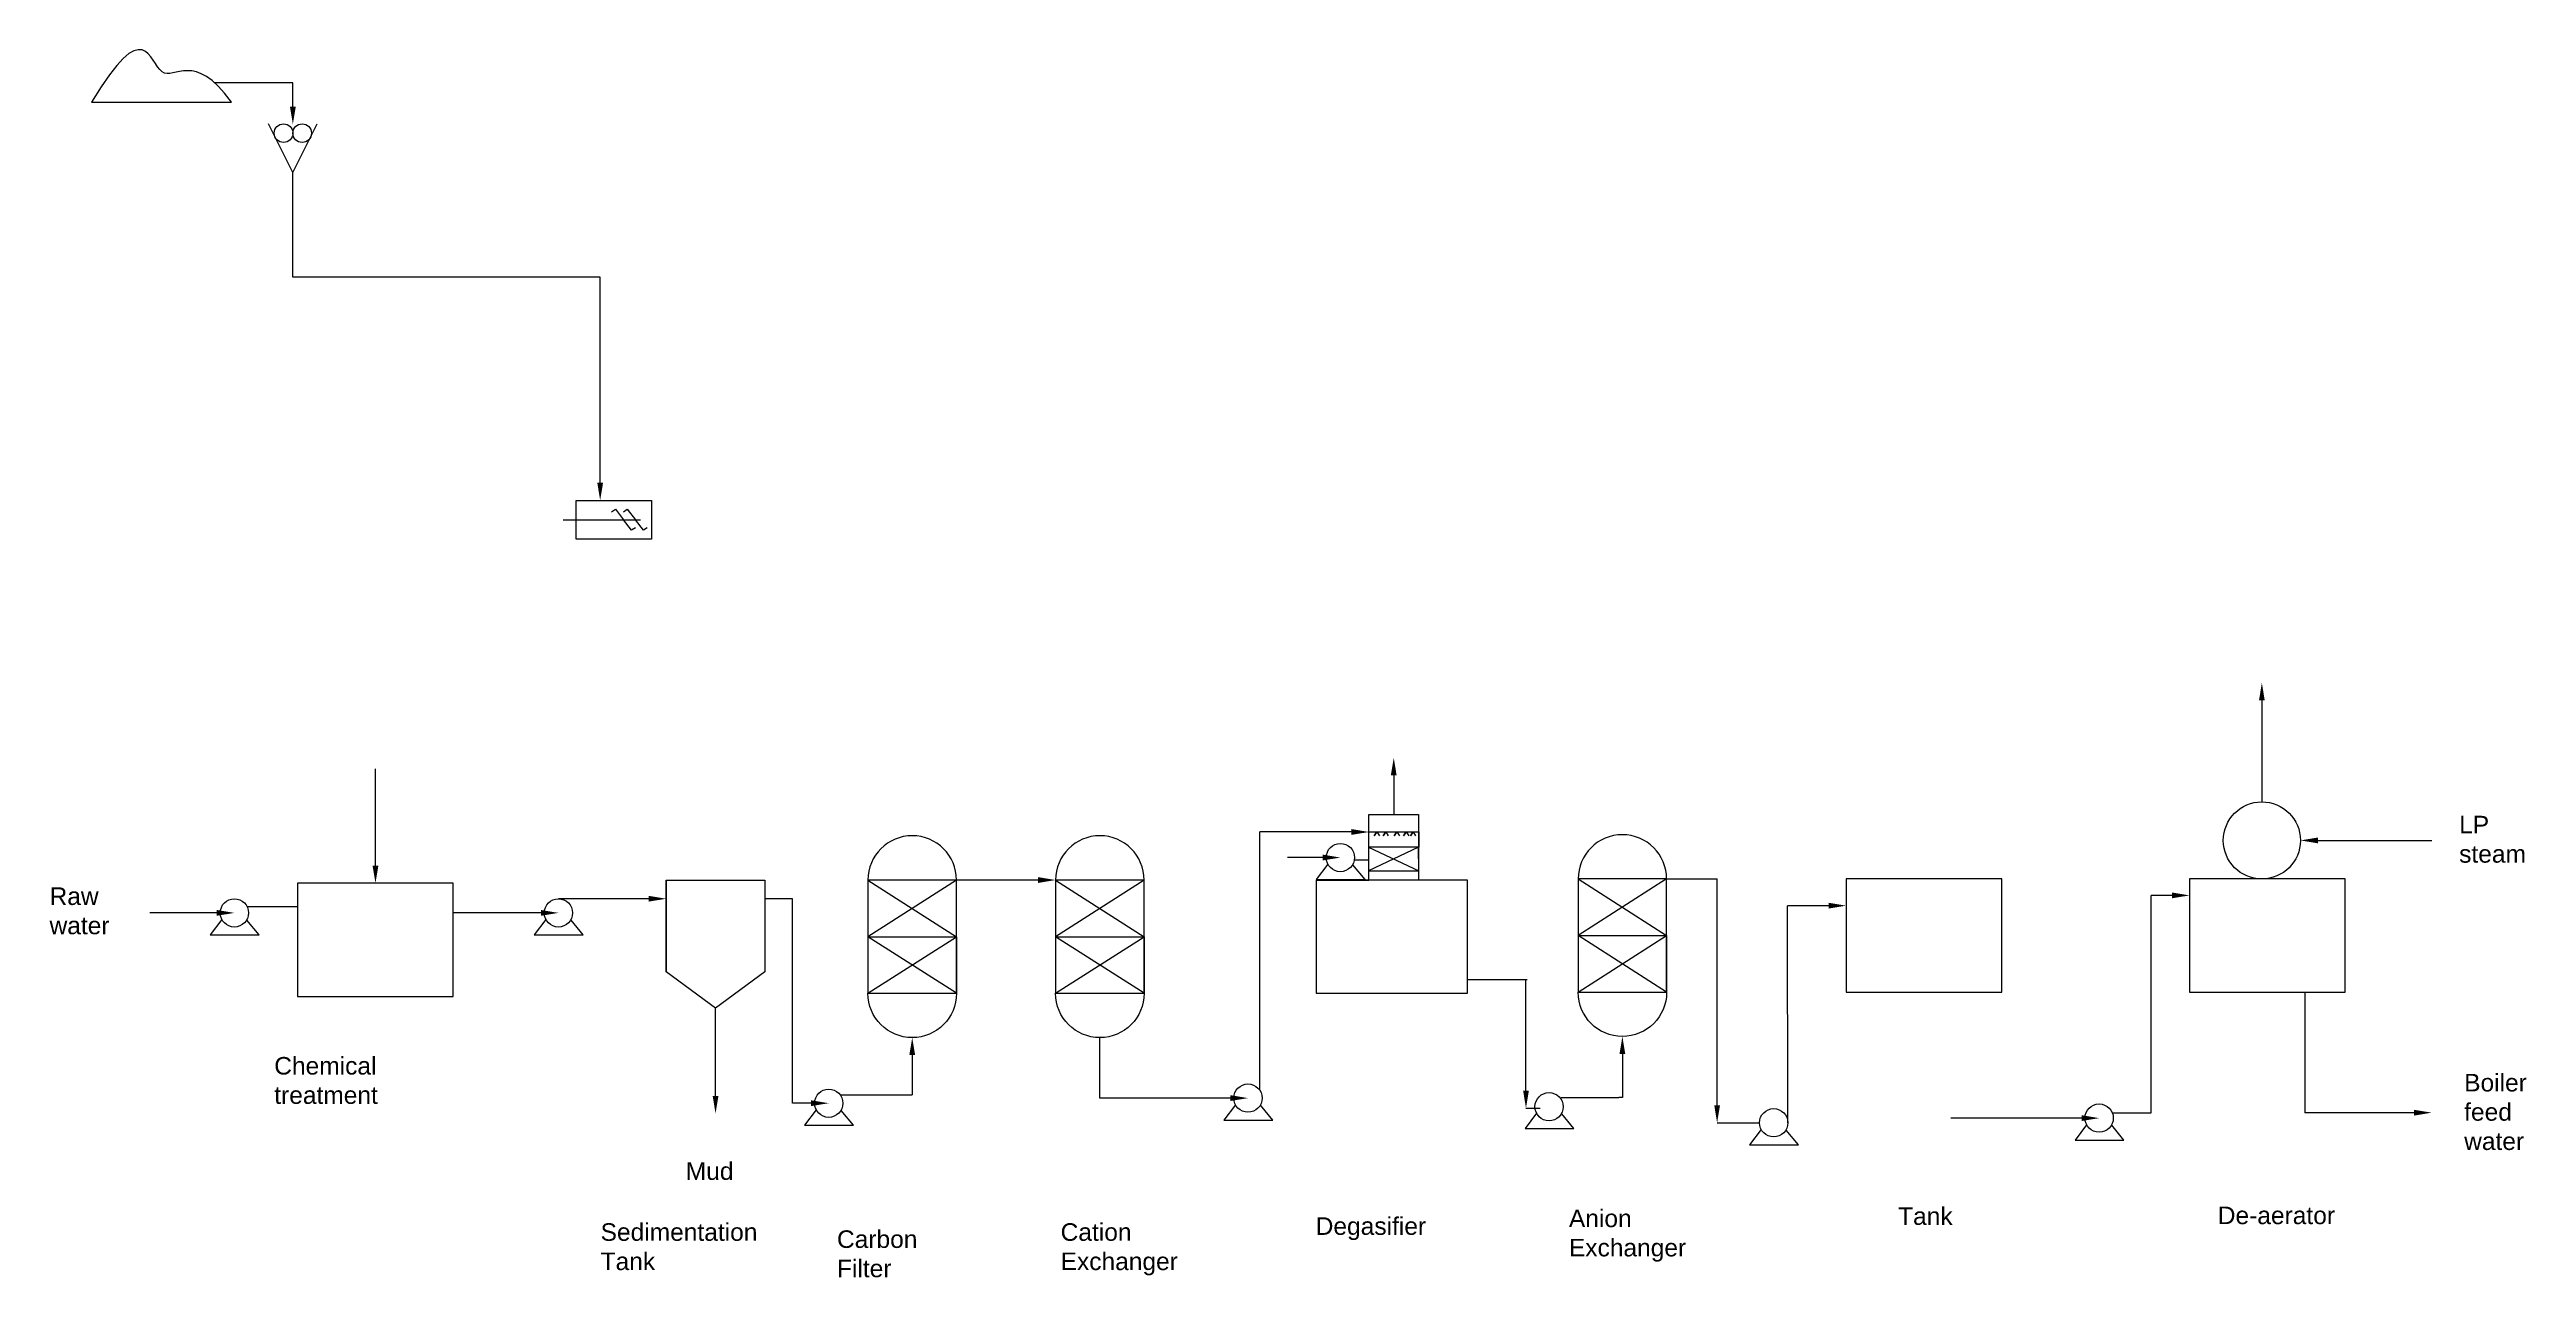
# Model space of a CAD drawing. Header units: millimetres. Extents: x 0 to 796, y 0 to 327.
# Drawn here: x 514 to 796.1, y 12.8 to 152.6 of the extents above; entities that cross this region are included whole.
import ezdxf
from ezdxf import colors
from ezdxf.entities.mleader import LeaderData, LeaderLine
from ezdxf.math import Vec2, Vec3

# ---------------------------------------------------------------- set-up
doc = ezdxf.new("R2010")
doc.units = ezdxf.units.MM
doc.header["$LTSCALE"] = 0.25
doc.header["$MEASUREMENT"] = 0
doc.styles.get("Standard").update_dxf_attribs({"font": 'arial.ttf', "height": 1.5})

msp = doc.modelspace()

# ---------------------------------------------------------------- linework, layer by layer
for p, q in [((541.7, 138.6), (544.48, 144.15)), ((572.48, 99.07), (581.29, 99.07)), ((664.26, 58.05), (664.26, 65.53)), ((664.26, 65.53), (669.9, 65.53)), ((669.9, 65.53), (669.9, 58.05)), ((651.82, 34.13), (651.82, 63.52)), ((664.31, 63.52), (669.92, 63.52)), ((665.15, 63.52), (664.84, 63.1)), ((664.84, 63.1), (665.15, 63.52)), ((665.15, 63.52), (665.44, 63.1)), ((666.17, 63.52), (665.86, 63.1)), ((665.86, 63.1), (666.17, 63.52)), ((666.17, 63.52), (666.46, 63.1)), ((667.43, 63.52), (667.12, 63.1)), ((667.12, 63.1), (667.43, 63.52)), ((667.43, 63.52), (667.72, 63.1)), ((668.5, 63.52), (668.19, 63.1)), ((668.19, 63.1), (668.5, 63.52)), ((668.5, 63.52), (668.79, 63.1)), ((669.29, 63.52), (668.97, 63.1)), ((668.97, 63.1), (669.29, 63.52)), ((669.29, 63.52), (669.57, 63.1)), ((669.92, 63.52), (669.92, 61.78)), ((659.56, 59.87), (658.25, 58.11)), ((663.81, 58.11), (662.43, 59.79)), ((662.6, 60.36), (664.26, 60.34)), ((669.9, 61.79), (664.21, 59.08)), ((669.92, 61.78), (664.21, 61.78)), ((664.21, 61.78), (664.21, 59.08)), ((664.21, 61.78), (669.92, 59.08)), ((669.92, 59.08), (669.9, 61.79)), ((542.24, 57.68), (542.24, 44.79)), ((559.97, 57.68), (542.24, 57.68)), ((559.97, 44.79), (559.97, 57.68)), ((584.22, 58.05), (584.22, 47.6)), ((584.22, 47.6), (584.22, 58.05)), ((584.22, 58.05), (595.45, 58.05)), ((595.45, 58.05), (595.45, 47.6)), ((607.2, 58.05), (607.2, 45.15)), ((617.28, 58.05), (607.2, 58.05)), ((607.2, 58.05), (617.28, 51.6)), ((617.28, 58.05), (607.2, 51.6)), ((617.28, 45.15), (617.28, 58.05)), ((617.28, 51.6), (617.28, 58.05)), ((628.57, 58.05), (628.57, 45.15)), ((638.65, 58.05), (628.57, 58.05)), ((628.57, 58.05), (638.65, 51.6)), ((638.65, 58.05), (628.57, 51.6)), ((638.65, 45.15), (638.65, 58.05)), ((638.65, 51.6), (638.65, 58.05)), ((658.24, 58.05), (658.24, 45.15)), ((675.48, 58.05), (658.24, 58.05)), ((658.24, 58.05), (664.26, 58.05)), ((658.25, 58.11), (663.81, 58.11)), ((664.21, 59.08), (669.92, 59.08)), ((675.48, 45.15), (675.48, 58.05)), ((688.08, 58.17), (688.08, 45.28)), ((698.16, 58.17), (688.08, 58.17)), ((688.08, 58.17), (698.16, 51.73)), ((698.16, 58.17), (688.08, 51.73)), ((698.16, 45.28), (698.16, 58.17)), ((698.16, 51.73), (698.16, 58.17)), ((698.16, 58.17), (703.91, 58.17)), ((718.6, 58.17), (718.6, 45.28)), ((736.33, 58.17), (718.6, 58.17)), ((736.33, 45.28), (736.33, 58.17)), ((757.71, 58.17), (757.71, 45.28)), ((775.44, 58.17), (757.71, 58.17)), ((775.44, 45.28), (775.44, 58.17)), ((533.49, 53.99), (533.49, 53.99)), ((536.47, 55.04), (542.24, 55.04)), ((598.59, 55.92), (595.45, 55.92)), ((711.96, 30.41), (711.91, 55.13)), ((753.35, 31.56), (753.35, 56.3)), ((533.6, 53.56), (532.3, 51.81)), ((532.3, 51.81), (537.86, 51.81)), ((537.86, 51.81), (536.47, 53.48)), ((570.51, 53.56), (569.2, 51.81)), ((569.2, 51.81), (574.76, 51.81)), ((574.76, 51.81), (573.38, 53.48)), ((607.2, 51.6), (617.28, 51.6)), ((607.2, 51.6), (607.2, 45.15)), ((607.2, 45.15), (617.28, 51.6)), ((617.28, 45.15), (607.2, 51.6)), ((617.28, 51.6), (617.28, 45.15)), ((628.57, 51.6), (638.65, 51.6)), ((628.57, 51.6), (628.57, 45.15)), ((628.57, 45.15), (638.65, 51.6)), ((638.65, 45.15), (628.57, 51.6)), ((638.65, 51.6), (638.65, 45.15)), ((688.08, 51.73), (698.16, 51.73)), ((688.08, 51.73), (688.08, 45.28)), ((688.08, 45.28), (698.16, 51.73)), ((698.16, 45.28), (688.08, 51.73)), ((698.16, 51.73), (698.16, 45.28)), ((589.84, 43.45), (584.22, 47.6)), ((595.45, 47.6), (589.84, 43.45)), ((607.2, 45.15), (617.28, 45.15)), ((628.57, 45.15), (638.65, 45.15)), ((658.24, 45.15), (675.48, 45.15)), ((675.48, 46.74), (682.27, 46.74)), ((688.08, 45.28), (698.16, 45.28)), ((718.6, 45.28), (736.33, 45.28)), ((757.71, 45.28), (775.44, 45.28)), ((770.85, 45.18), (770.85, 33.15)), ((542.24, 44.79), (559.97, 44.79)), ((601.29, 31.9), (599.98, 30.15)), ((604.07, 33.61), (612.24, 33.61)), ((605.54, 30.15), (604.16, 31.82)), ((649.05, 32.47), (647.74, 30.72)), ((653.3, 30.72), (651.92, 32.4)), ((683.33, 31.5), (682.03, 29.75)), ((682.14, 32.07), (683.74, 32.07)), ((686.14, 33.27), (692.73, 33.27)), ((687.59, 29.75), (686.21, 31.42)), ((749.03, 31.56), (753.35, 31.56)), ((770.85, 33.15), (770.85, 31.56)), ((599.98, 30.15), (605.54, 30.15)), ((647.74, 30.72), (653.3, 30.72)), ((682.03, 29.75), (687.59, 29.75)), ((703.91, 30.41), (708.73, 30.41)), ((708.91, 29.66), (707.6, 27.91)), ((713.16, 27.91), (711.78, 29.58)), ((745.98, 30.19), (744.68, 28.44)), ((744.68, 28.44), (750.24, 28.44)), ((745.83, 30.71), (745.77, 30.71)), ((745.77, 30.71), (745.77, 30.71)), ((750.24, 28.44), (748.86, 30.12)), ((707.6, 27.91), (713.16, 27.91))]:
    msp.add_line(p, q)
for points in [[(541.7, 138.6), (538.93, 144.15)], [(576.7, 113.59), (576.7, 126.7), (541.7, 126.7), (541.7, 138.6)], [(578, 99.98), (578.44, 100.27), (579.36, 99.07)], [(579.34, 99.98), (579.78, 100.27), (580.71, 99.07)], [(580.73, 98.17), (580.28, 97.88), (579.36, 99.07)], [(582.07, 98.17), (581.63, 97.88), (580.71, 99.07)]]:
    msp.add_lwpolyline(points)
msp.add_lwpolyline([(573.98, 101.28), (582.56, 101.28), (582.56, 96.87), (573.98, 96.87)], close=True)
for centre, radius in [((540.64, 143.09), 1.06), ((542.76, 143.09), 1.06), ((765.95, 62.56), 4.39), ((661, 60.61), 1.61), ((535.04, 54.31), 1.61), ((571.95, 54.31), 1.61), ((602.73, 32.64), 1.61), ((650.48, 33.22), 1.61), ((684.77, 32.24), 1.61), ((710.35, 30.41), 1.61), ((747.42, 30.94), 1.61)]:
    msp.add_circle(centre, radius)
for centre in [(612.24, 58.05), (633.61, 58.05), (693.12, 58.17)]:
    msp.add_ellipse(centre, major_axis=(-5.04, 0), ratio=1, start_param=3.141593, end_param=6.283185)
at = {"extrusion": (0, 0, -1)}
for centre in [(612.24, 45.15), (633.61, 45.15), (693.12, 45.28)]:
    msp.add_ellipse(centre, major_axis=(-5.04, 0), ratio=1, start_param=3.141593, end_param=6.283185, dxfattribs=at)
msp.add_open_spline([(534.7, 146.62), (529.39, 146.62), (524.09, 146.62), (518.78, 146.62), (524.83, 156.79), (525.95, 145.47), (530.46, 152.6), (534.7, 146.62)], degree=3, knots=[0, 0, 0, 0, 1, 1, 1, 2, 3, 3, 3, 3])

# ---------------------------------------------------------------- texts
at = {"char_height": 2, "width": 0.2057, "attachment_point": 1}
for s, insert in [('LP steam', (788.42, 65.36)), ('Raw water', (513.99, 57.21)), ('Chemical treatment', (539.58, 37.9)), ('Boiler feed water', (788.99, 35.98)), ('Mud', (586.45, 25.91)), ('Degasifier', (658.19, 19.65)), ('Anion Exchanger', (687.03, 20.53)), ('Tank', (724.52, 20.78)), ('De-aerator', (760.93, 20.87)), ('Sedimentation Tank', (576.75, 18.97)), ('Carbon Filter', (603.67, 18.16)), ('Cation Exchanger', (629.14, 18.97))]:
    msp.add_mtext(s, dxfattribs=dict(at, insert=insert))

# ---------------------------------------------------------------- leaders
ml = msp.add_multileader_mtext('Standard')
ml.set_content('')
ml.set_leader_properties()
ml.build(insert=Vec2(0, 0))
ml.multileader.update_dxf_attribs({"has_dogleg": 0, "dogleg_length": 0, "arrow_head_size": 2})
ctx = ml.context
ctx.base_point, ctx.char_height, ctx.arrow_head_size, ctx.landing_gap_size, ctx.plane_origin = Vec3(532.8, 148.83), 0.18, 2, 0.09, Vec3(541.7, 144.09)
notes = []
notes.append((ctx, [(0, (1, 1, 0), (532.8, 148.83), (-1, 0), 0, [(0, [(541.7, 144.09), (541.7, 148.83)], 0, [])])]))
ctx.mtext, ml.multileader.dxf.content_type = None, 0
ml = msp.add_multileader_mtext('Standard')
ml.set_content('')
ml.set_leader_properties()
ml.build(insert=Vec2(0, 0))
ml.multileader.update_dxf_attribs({"has_dogleg": 0, "dogleg_length": 0, "arrow_head_size": 2})
ctx = ml.context
ctx.base_point, ctx.char_height, ctx.arrow_head_size, ctx.landing_gap_size, ctx.plane_origin = Vec3(576.7, 113.59), 0.18, 2, 0.09, Vec3(576.7, 101.28)
notes.append((ctx, [(0, (1, 1, 0), (576.7, 113.59), (1, 0), 0, [(0, [(576.7, 101.28)], 0, [])])]))
ctx.mtext, ml.multileader.dxf.content_type = None, 0
ml = msp.add_multileader_mtext('Standard')
ml.set_content('')
ml.set_leader_properties()
ml.build(insert=Vec2(0, 0))
ml.multileader.update_dxf_attribs({"has_dogleg": 0, "dogleg_length": 0, "arrow_head_size": 2})
ctx = ml.context
ctx.base_point, ctx.char_height, ctx.arrow_head_size, ctx.landing_gap_size, ctx.plane_origin = Vec3(765.95, 66.94), 0.18, 2, 0.09, Vec3(765.95, 80.5)
notes.append((ctx, [(0, (1, 1, 0), (765.95, 66.94), (1, 0), 0, [(0, [(765.95, 80.5)], 0, [])])]))
ctx.mtext, ml.multileader.dxf.content_type = None, 0
ml = msp.add_multileader_mtext('Standard')
ml.set_content('')
ml.set_leader_properties()
ml.build(insert=Vec2(0, 0))
ml.multileader.update_dxf_attribs({"has_dogleg": 0, "dogleg_length": 0, "arrow_head_size": 2})
ctx = ml.context
ctx.base_point, ctx.char_height, ctx.arrow_head_size, ctx.landing_gap_size, ctx.plane_origin = Vec3(551.11, 70.71), 0.18, 2, 0.09, Vec3(551.11, 57.68)
notes.append((ctx, [(0, (1, 1, 0), (551.11, 70.71), (1, 0), 0, [(0, [(551.11, 57.68)], 0, [])])]))
ctx.mtext, ml.multileader.dxf.content_type = None, 0
ml = msp.add_multileader_mtext('Standard')
ml.set_content('')
ml.set_leader_properties()
ml.build(insert=Vec2(0, 0))
ml.multileader.update_dxf_attribs({"has_dogleg": 0, "dogleg_length": 0, "arrow_head_size": 2})
ctx = ml.context
ctx.base_point, ctx.char_height, ctx.arrow_head_size, ctx.landing_gap_size, ctx.plane_origin = Vec3(667.08, 65.53), 0.18, 2, 0.09, Vec3(667.08, 71.97)
notes.append((ctx, [(0, (1, 1, 0), (667.08, 65.53), (1, 0), 0, [(0, [(667.08, 71.97)], 0, [])])]))
ctx.mtext, ml.multileader.dxf.content_type = None, 0
ml = msp.add_multileader_mtext('Standard')
ml.set_content('')
ml.set_leader_properties()
ml.build(insert=Vec2(0, 0))
ml.multileader.update_dxf_attribs({"has_dogleg": 0, "dogleg_length": 0, "arrow_head_size": 2})
ctx = ml.context
ctx.base_point, ctx.char_height, ctx.arrow_head_size, ctx.landing_gap_size, ctx.plane_origin = Vec3(651.82, 63.52), 0.18, 2, 0.09, Vec3(664.26, 63.52)
notes.append((ctx, [(0, (1, 1, 0), (651.82, 63.52), (-1, 0), 0, [(0, [(664.26, 63.52)], 0, [])])]))
ctx.mtext, ml.multileader.dxf.content_type = None, 0
ml = msp.add_multileader_mtext('Standard')
ml.set_content('')
ml.set_leader_properties()
ml.build(insert=Vec2(0, 0))
ml.multileader.update_dxf_attribs({"has_dogleg": 0, "dogleg_length": 0, "arrow_head_size": 2})
ctx = ml.context
ctx.base_point, ctx.char_height, ctx.arrow_head_size, ctx.landing_gap_size, ctx.plane_origin = Vec3(785.29, 62.56), 0.18, 2, 0.09, Vec3(770.33, 62.56)
notes.append((ctx, [(0, (1, 1, 0), (785.29, 62.56), (1, 0), 0, [(0, [(770.33, 62.56)], 0, [])])]))
ctx.mtext, ml.multileader.dxf.content_type = None, 0
ml = msp.add_multileader_mtext('Standard')
ml.set_content('')
ml.set_leader_properties()
ml.build(insert=Vec2(0, 0))
ml.multileader.update_dxf_attribs({"has_dogleg": 0, "dogleg_length": 0, "arrow_head_size": 2})
ctx = ml.context
ctx.base_point, ctx.char_height, ctx.arrow_head_size, ctx.landing_gap_size, ctx.plane_origin = Vec3(654.97, 60.61), 0.18, 2, 0.09, Vec3(661, 60.61)
notes.append((ctx, [(0, (1, 1, 0), (654.97, 60.61), (-1, 0), 0, [(0, [(661, 60.61)], 0, [])])]))
ctx.mtext, ml.multileader.dxf.content_type = None, 0
ml = msp.add_multileader_mtext('Standard')
ml.set_content('')
ml.set_leader_properties()
ml.build(insert=Vec2(0, 0))
ml.multileader.update_dxf_attribs({"has_dogleg": 0, "dogleg_length": 0, "arrow_head_size": 2})
ctx = ml.context
ctx.base_point, ctx.char_height, ctx.arrow_head_size, ctx.landing_gap_size, ctx.plane_origin = Vec3(617.28, 58.05), 0.18, 2, 0.09, Vec3(628.57, 58.05)
notes.append((ctx, [(0, (1, 1, 0), (617.28, 58.05), (-1, 0), 0, [(0, [(628.57, 58.05)], 0, [])])]))
ctx.mtext, ml.multileader.dxf.content_type = None, 0
ml = msp.add_multileader_mtext('Standard')
ml.set_content('')
ml.set_leader_properties()
ml.build(insert=Vec2(0, 0))
ml.multileader.update_dxf_attribs({"has_dogleg": 0, "dogleg_length": 0, "arrow_head_size": 2})
ctx = ml.context
ctx.base_point, ctx.char_height, ctx.arrow_head_size, ctx.landing_gap_size, ctx.plane_origin = Vec3(703.91, 58.17), 0.18, 2, 0.09, Vec3(703.91, 30.41)
notes.append((ctx, [(0, (1, 1, 0), (703.91, 58.17), (1, 0), 0, [(0, [(703.91, 30.41)], 0, [])])]))
ctx.mtext, ml.multileader.dxf.content_type = None, 0
ml = msp.add_multileader_mtext('Standard')
ml.set_content('')
ml.set_leader_properties()
ml.build(insert=Vec2(0, 0))
ml.multileader.update_dxf_attribs({"has_dogleg": 0, "dogleg_length": 0, "arrow_head_size": 2})
ctx = ml.context
ctx.base_point, ctx.char_height, ctx.arrow_head_size, ctx.landing_gap_size, ctx.plane_origin = Vec3(753.35, 56.3), 0.18, 2, 0.09, Vec3(757.71, 56.3)
notes.append((ctx, [(0, (1, 1, 0), (753.35, 56.3), (-1, 0), 0, [(0, [(757.71, 56.3)], 0, [])])]))
ctx.mtext, ml.multileader.dxf.content_type = None, 0
ml = msp.add_multileader_mtext('Standard')
ml.set_content('')
ml.set_leader_properties()
ml.build(insert=Vec2(0, 0))
ml.multileader.update_dxf_attribs({"has_dogleg": 0, "dogleg_length": 0, "arrow_head_size": 2})
ctx = ml.context
ctx.base_point, ctx.char_height, ctx.arrow_head_size, ctx.landing_gap_size, ctx.plane_origin = Vec3(525.4, 54.31), 0.18, 2, 0.09, Vec3(535.04, 54.31)
notes.append((ctx, [(0, (1, 1, 0), (525.4, 54.31), (-1, 0), 0, [(0, [(535.04, 54.31)], 0, [])])]))
ctx.mtext, ml.multileader.dxf.content_type = None, 0
ml = msp.add_multileader_mtext('Standard')
ml.set_content('')
ml.set_leader_properties()
ml.build(insert=Vec2(0, 0))
ml.multileader.update_dxf_attribs({"has_dogleg": 0, "dogleg_length": 0, "arrow_head_size": 2})
ctx = ml.context
ctx.base_point, ctx.char_height, ctx.arrow_head_size, ctx.landing_gap_size, ctx.plane_origin = Vec3(559.97, 54.31), 0.18, 2, 0.09, Vec3(571.95, 54.31)
notes.append((ctx, [(0, (1, 1, 0), (559.97, 54.31), (-1, 0), 0, [(0, [(571.95, 54.31)], 0, [])])]))
ctx.mtext, ml.multileader.dxf.content_type = None, 0
ml = msp.add_multileader_mtext('Standard')
ml.set_content('')
ml.set_leader_properties()
ml.build(insert=Vec2(0, 0))
ml.multileader.update_dxf_attribs({"has_dogleg": 0, "dogleg_length": 0, "arrow_head_size": 2})
ctx = ml.context
ctx.base_point, ctx.char_height, ctx.arrow_head_size, ctx.landing_gap_size, ctx.plane_origin = Vec3(571.95, 55.92), 0.18, 2, 0.09, Vec3(584.22, 55.92)
notes.append((ctx, [(0, (1, 1, 0), (571.95, 55.92), (-1, 0), 0, [(0, [(584.22, 55.92)], 0, [])])]))
ctx.mtext, ml.multileader.dxf.content_type = None, 0
ml = msp.add_multileader_mtext('Standard')
ml.set_content('')
ml.set_leader_properties()
ml.build(insert=Vec2(0, 0))
ml.multileader.update_dxf_attribs({"has_dogleg": 0, "dogleg_length": 0, "arrow_head_size": 2})
ctx = ml.context
ctx.base_point, ctx.char_height, ctx.arrow_head_size, ctx.landing_gap_size, ctx.plane_origin = Vec3(598.59, 55.92), 0.18, 2, 0.09, Vec3(602.73, 32.64)
notes.append((ctx, [(1, (1, 1, 0), (598.59, 55.92), (1, 0), 0, [(0, [(602.73, 32.64), (598.59, 32.64)], 0, [])])]))
ctx.mtext, ml.multileader.dxf.content_type = None, 0
ml = msp.add_multileader_mtext('Standard')
ml.set_content('')
ml.set_leader_properties()
ml.build(insert=Vec2(0, 0))
ml.multileader.update_dxf_attribs({"has_dogleg": 0, "dogleg_length": 0, "arrow_head_size": 2})
ctx = ml.context
ctx.base_point, ctx.char_height, ctx.arrow_head_size, ctx.landing_gap_size, ctx.plane_origin = Vec3(711.91, 55.13), 0.18, 2, 0.09, Vec3(718.6, 55.13)
notes.append((ctx, [(0, (1, 1, 0), (711.91, 55.13), (-1, 0), 0, [(0, [(718.6, 55.13)], 0, [])])]))
ctx.mtext, ml.multileader.dxf.content_type = None, 0
ml = msp.add_multileader_mtext('Standard')
ml.set_content('')
ml.set_leader_properties()
ml.build(insert=Vec2(0, 0))
ml.multileader.update_dxf_attribs({"has_dogleg": 0, "dogleg_length": 0, "arrow_head_size": 2})
ctx = ml.context
ctx.base_point, ctx.char_height, ctx.arrow_head_size, ctx.landing_gap_size, ctx.plane_origin = Vec3(682.14, 46.74), 0.18, 2, 0.09, Vec3(682.14, 32.07)
notes.append((ctx, [(1, (1, 1, 0), (682.14, 46.74), (1, 0), 0, [(0, [(682.14, 32.07)], 0, [])])]))
ctx.mtext, ml.multileader.dxf.content_type = None, 0
ml = msp.add_multileader_mtext('Standard')
ml.set_content('')
ml.set_leader_properties()
ml.build(insert=Vec2(0, 0))
ml.multileader.update_dxf_attribs({"has_dogleg": 0, "dogleg_length": 0, "arrow_head_size": 2})
ctx = ml.context
ctx.base_point, ctx.char_height, ctx.arrow_head_size, ctx.landing_gap_size, ctx.plane_origin = Vec3(589.84, 43.45), 0.18, 2, 0.09, Vec3(589.84, 31.46)
notes.append((ctx, [(0, (1, 1, 0), (589.84, 43.45), (1, 0), 0, [(0, [(589.84, 31.46)], 0, [])])]))
ctx.mtext, ml.multileader.dxf.content_type = None, 0
ml = msp.add_multileader_mtext('Standard')
ml.set_content('')
ml.set_leader_properties()
ml.build(insert=Vec2(0, 0))
ml.multileader.update_dxf_attribs({"has_dogleg": 0, "dogleg_length": 0, "arrow_head_size": 2})
ctx = ml.context
ctx.base_point, ctx.char_height, ctx.arrow_head_size, ctx.landing_gap_size, ctx.plane_origin = Vec3(612.24, 33.61), 0.18, 2, 0.09, Vec3(612.24, 40.11)
notes.append((ctx, [(0, (1, 1, 0), (612.24, 33.61), (1, 0), 0, [(0, [(612.24, 40.11)], 0, [])])]))
ctx.mtext, ml.multileader.dxf.content_type = None, 0
ml = msp.add_multileader_mtext('Standard')
ml.set_content('')
ml.set_leader_properties()
ml.build(insert=Vec2(0, 0))
ml.multileader.update_dxf_attribs({"has_dogleg": 0, "dogleg_length": 0, "arrow_head_size": 2})
ctx = ml.context
ctx.base_point, ctx.char_height, ctx.arrow_head_size, ctx.landing_gap_size, ctx.plane_origin = Vec3(633.61, 40.11), 0.18, 2, 0.09, Vec3(650.48, 33.22)
notes.append((ctx, [(0, (1, 1, 0), (633.61, 40.11), (1, 0), 0, [(0, [(650.48, 33.22), (633.61, 33.22)], 0, [])])]))
ctx.mtext, ml.multileader.dxf.content_type = None, 0
ml = msp.add_multileader_mtext('Standard')
ml.set_content('')
ml.set_leader_properties()
ml.build(insert=Vec2(0, 0))
ml.multileader.update_dxf_attribs({"has_dogleg": 0, "dogleg_length": 0, "arrow_head_size": 2})
ctx = ml.context
ctx.base_point, ctx.char_height, ctx.arrow_head_size, ctx.landing_gap_size, ctx.plane_origin = Vec3(692.73, 33.27), 0.18, 2, 0.09, Vec3(693.12, 40.24)
notes.append((ctx, [(0, (1, 1, 0), (692.73, 33.27), (-1, 0), 0, [(0, [(693.12, 40.24), (693.12, 33.27)], 0, [])])]))
ctx.mtext, ml.multileader.dxf.content_type = None, 0
ml = msp.add_multileader_mtext('Standard')
ml.set_content('')
ml.set_leader_properties()
ml.build(insert=Vec2(0, 0))
ml.multileader.update_dxf_attribs({"has_dogleg": 0, "dogleg_length": 0, "arrow_head_size": 2})
ctx = ml.context
ctx.base_point, ctx.char_height, ctx.arrow_head_size, ctx.landing_gap_size, ctx.plane_origin = Vec3(730.52, 30.94), 0.18, 2, 0.09, Vec3(747.42, 30.94)
notes.append((ctx, [(0, (1, 1, 0), (730.52, 30.94), (-1, 0), 0, [(0, [(747.42, 30.94)], 0, [])])]))
ctx.mtext, ml.multileader.dxf.content_type = None, 0
ml = msp.add_multileader_mtext('Standard')
ml.set_content('')
ml.set_leader_properties()
ml.build(insert=Vec2(0, 0))
ml.multileader.update_dxf_attribs({"has_dogleg": 0, "dogleg_length": 0, "arrow_head_size": 2})
ctx = ml.context
ctx.base_point, ctx.char_height, ctx.arrow_head_size, ctx.landing_gap_size, ctx.plane_origin = Vec3(770.85, 31.56), 0.18, 2, 0.09, Vec3(785.29, 31.56)
notes.append((ctx, [(0, (1, 1, 0), (770.85, 31.56), (-1, 0), 0, [(0, [(785.29, 31.56)], 0, [])])]))
ctx.mtext, ml.multileader.dxf.content_type = None, 0
for ctx, leaders in notes:
    for number, flags, end, landing, length, lines in leaders:
        leader = LeaderData()
        leader.index, (leader.has_last_leader_line, leader.has_dogleg_vector, leader.attachment_direction) = number, flags
        leader.last_leader_point, leader.dogleg_vector, leader.dogleg_length = Vec3(end), Vec3(landing), length
        for number, points, colour, breaks in lines:
            line = LeaderLine()
            line.index, line.vertices, line.color, line.breaks = number, Vec3.list(points), colors.encode_raw_color(colour), breaks
            leader.lines.append(line)
        ctx.leaders.append(leader)

doc.saveas('drawing.dxf')
